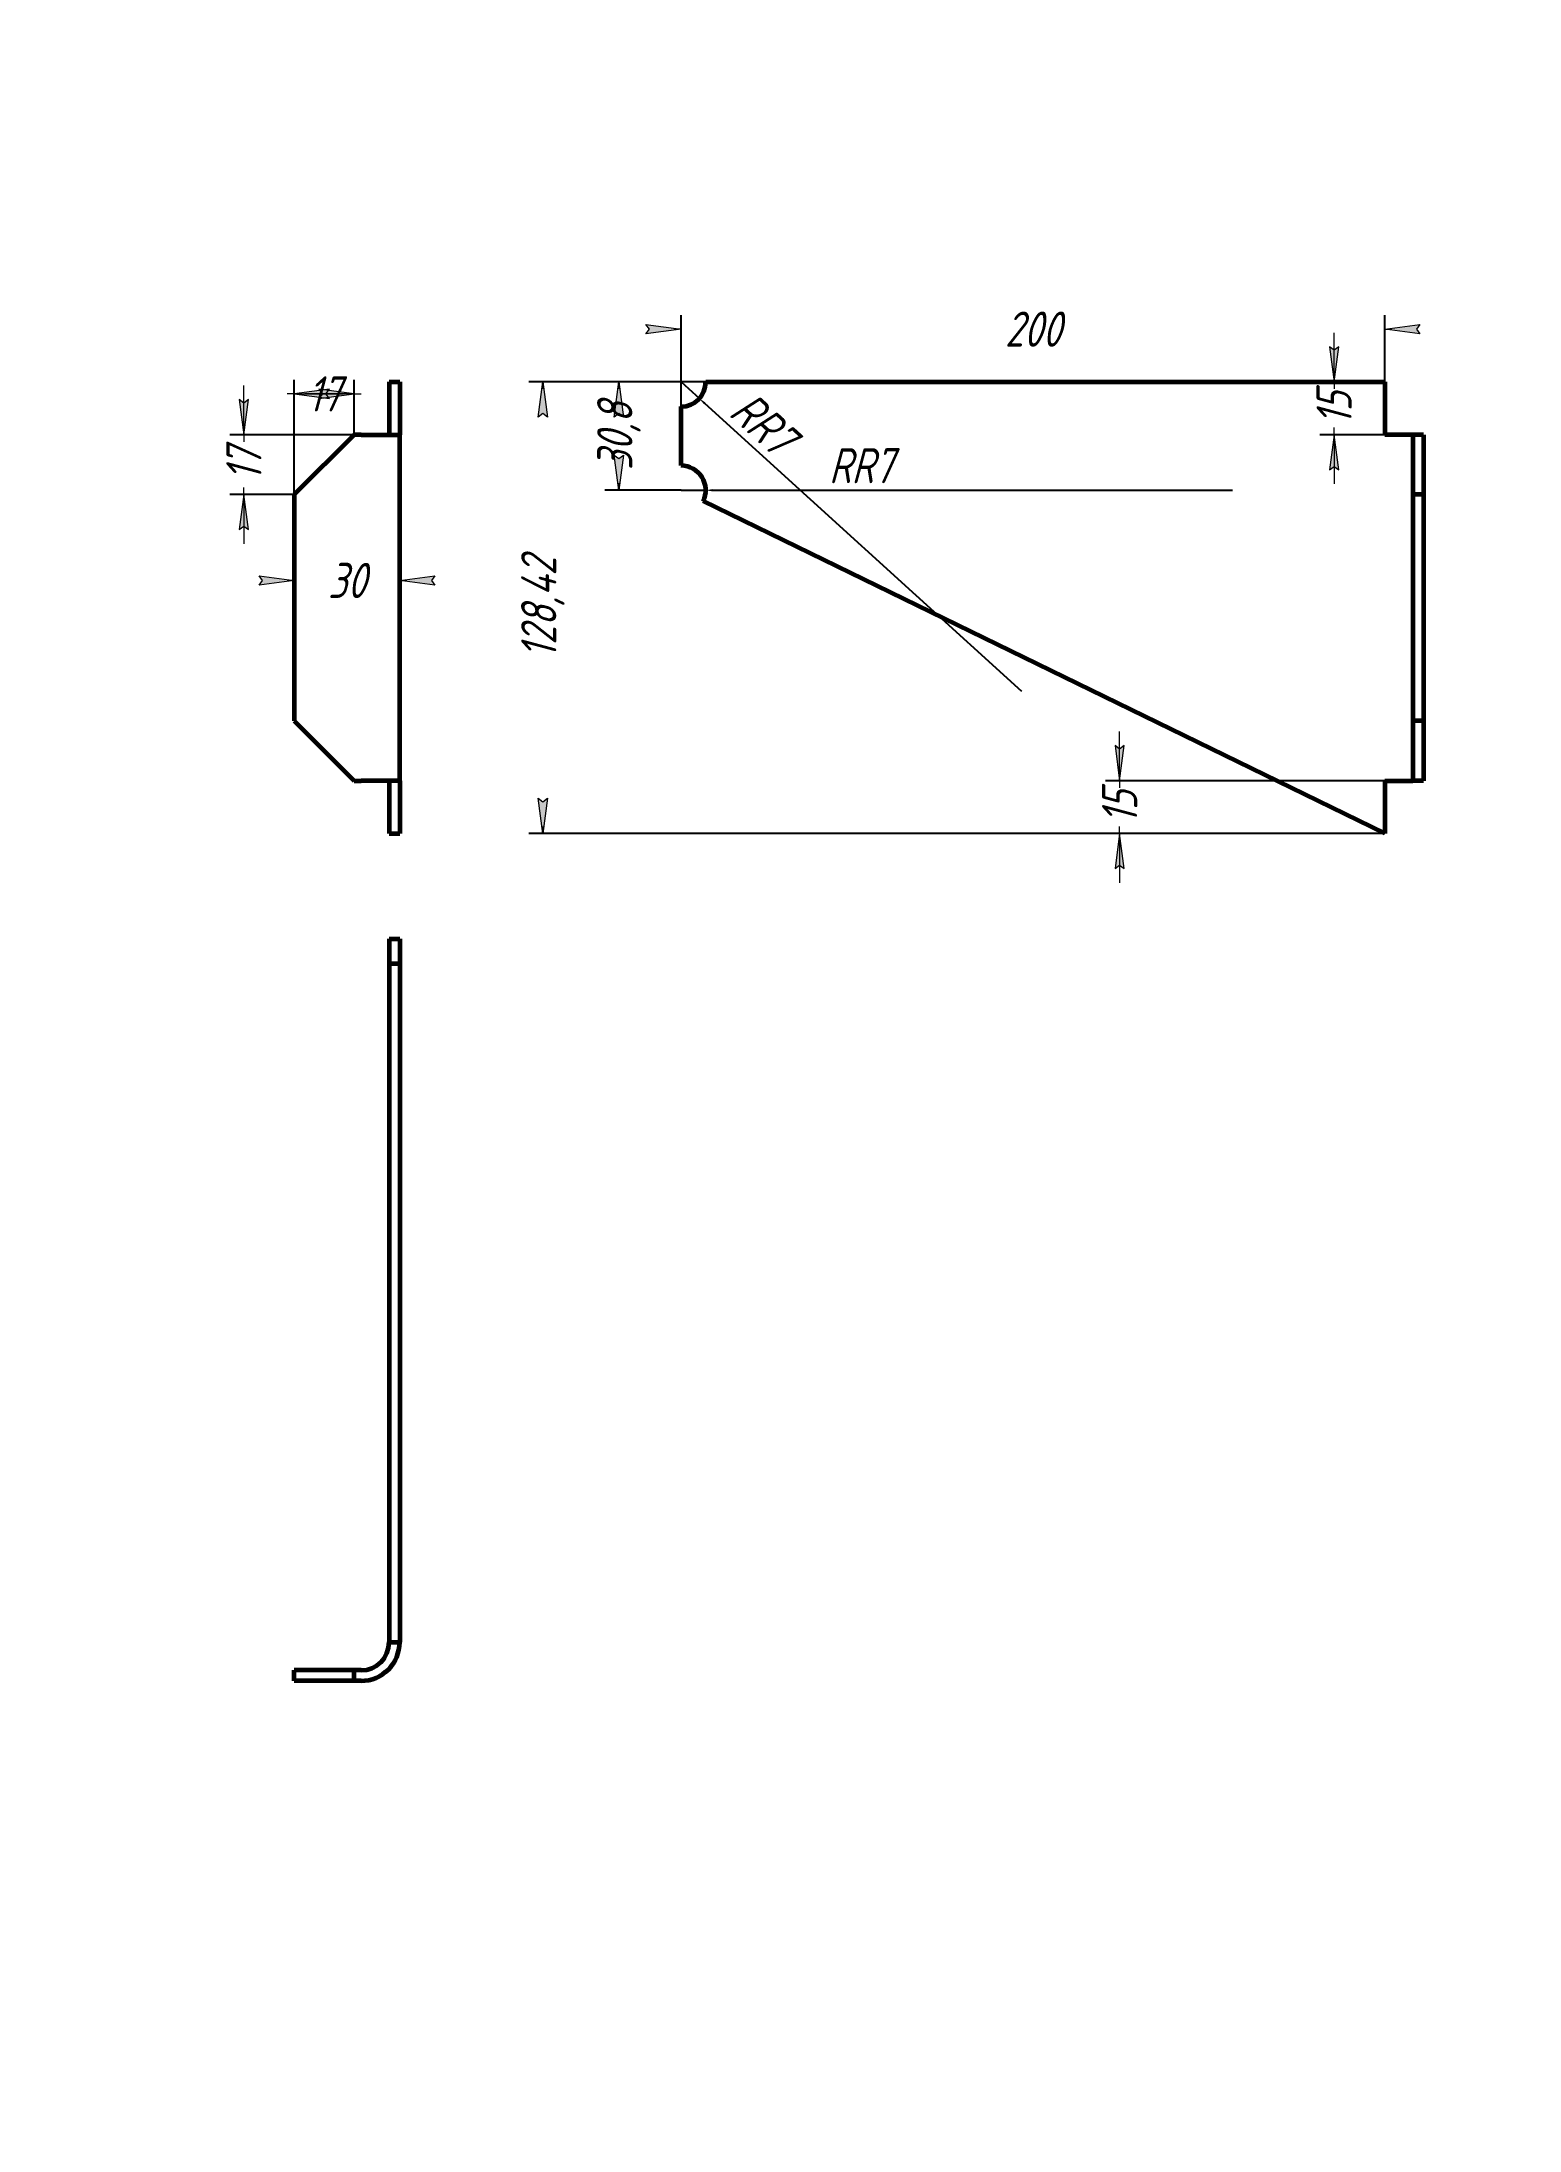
# Model space of a CAD drawing. Header units: millimetres. Extents: x 0 to 3780, y -362 to 428.
# Drawn here: x 2730 to 2940, y 0 to 297 of the extents above; entities that cross this region are included whole.
import ezdxf

# ---------------------------------------------------------------- set-up
doc = ezdxf.new("R2010")
doc.units = ezdxf.units.MM
doc.linetypes.add('K5LT_BASIC', pattern=[0])
doc.linetypes.add('K5LT_THIN', pattern=[0])
doc.layers.add('Системный слой', color=7, linetype='Continuous')
doc.layers.add('Системный слой (1)', color=7, linetype='Continuous', true_color=0x909090)
doc.styles.add('KDIMTEXTSTYLE', font='GOST_AU.SHX', dxfattribs={"width": 0.96, "oblique": 15, "height": 5})
doc.dimstyles.new('KDIMSTYLE (0.50)', dxfattribs={"dimtxt": 5, "dimasz": 1, "dimexe": 2, "dimexo": 0, "dimgap": 1, "dimtad": 1, "dimlfac": 2, "dimtxsty": 'KDIMTEXTSTYLE', "dimsah": 1, "dimcen": 0, "dimdle": 1, "dimadec": 0, "dimazin": 0, "dimtfac": 0.667, "dimtmove": 0, "dimatfit": 3, "dimfxl": 1, "dimtvp": 1, "dimtolj": 1, "dimtzin": 0, "dimarcsym": 0})

msp = doc.modelspace()

# ---------------------------------------------------------------- blocks, each defined once
blk = doc.blocks.new('KDIMARROW_02')
at = {"layer": 'Системный слой'}
blk.add_hatch(color=0, dxfattribs=at).paths.add_polyline_path([(4.5, -5.51091059616309e-16), (5, 0.6582624912261956), (0, 0), (5, -0.658262491226197)])
at = {"layer": 'Системный слой', "color": 0, "linetype": 'K5LT_THIN', "lineweight": 18}
for p, q in [((5, 0.6582624912261956), (0, 0)), ((0, 0), (5, -0.658262491226197)), ((0, 0), (7, -8.572527594031472e-16)), ((4.5, -5.51091059616309e-16), (5, 0.6582624912261956)), ((5, -0.658262491226197), (4.5, -5.51091059616309e-16))]:
    blk.add_line(p, q, dxfattribs=at)
at = {"layer": 'Системный слой (1)', "color": 0, "linetype": 'K5LT_THIN', "lineweight": 18}
blk.add_line((0, 0), (-1, 0), dxfattribs=at)
blk = doc.blocks.new('KDIMARROW_01')
at = {"layer": 'Системный слой'}
blk.add_hatch(color=0, dxfattribs=at).paths.add_polyline_path([(-5, -0.6582624912261956), (0, 0), (-5, 0.658262491226197), (-4.5, 5.51091059616309e-16)])
at = {"layer": 'Системный слой', "color": 0, "linetype": 'K5LT_THIN', "lineweight": 18}
for p, q in [((-4.5, 5.51091059616309e-16), (-5, 0.658262491226197)), ((-5, 0.658262491226197), (0, 0)), ((0, 0), (-5, -0.6582624912261956)), ((-5, -0.6582624912261956), (-4.5, 5.51091059616309e-16))]:
    blk.add_line(p, q, dxfattribs=at)
at = {"layer": 'Системный слой (1)', "color": 0, "linetype": 'K5LT_THIN', "lineweight": 18}
blk.add_line((0, 0), (-1, 0), dxfattribs=at)

# ---------------------------------------------------------------- dimensions: what is measured, and where the dimension line sits
at = {"layer": 'Системный слой (1)', "color": 7}
for base, p1, p2, location, override in [((2820.878294426113, 256.1348987460913), (2920.878294426113, 248.6222082880179), (2820.878294426113, 245.1222082880178), (2870.878294426113, 256.1348987460913), {"dimexo": 0, "dimpost": '\\H5.0;\\W0.965;\\Q15;<>', "dimblk1": 'KDIMARROW_01', "dimblk2": 'KDIMARROW_01', "dimse1": 0, "dimse2": 0, "dimclrt": 7, "dimtolj": 1}), ((2765.878294426112, 246.9251738858001), (2774.378294426112, 241.1222082880183), (2765.878294426112, 232.6222082880183), (2770.128294426112, 246.9251738858001), {"dimexo": 0, "dimpost": '\\H5.0;\\W0.965;\\Q15;<>', "dimblk1": 'KDIMARROW_02', "dimblk2": 'KDIMARROW_02', "dimse1": 0, "dimse2": 0, "dimclrt": 7, "dimtolj": 1}), ((2765.878294426112, 220.3927414023461), (2780.878294426112, 241.1222082880183), (2765.878294426112, 232.6222082880183), (2773.378294426112, 220.3927414023461), {"dimexo": 0, "dimpost": '\\H5.0;\\W0.965;\\Q15;<>', "dimblk1": 'KDIMARROW_01', "dimblk2": 'KDIMARROW_01', "dimse1": 0, "dimse2": 0, "dimclrt": 7, "dimtolj": 1})]:
    msp.add_linear_dim(base=base, p1=p1, p2=p2, location=location, dimstyle='KDIMSTYLE (0.50)', override=override, dxfattribs=at).render()
for base, p1, p2, location, override in [((2913.682972482774, 248.6222082880179), (2920.878294426113, 241.1222082880178), (2920.878294426113, 248.6222082880179), (2913.682972482774, 244.8722082880179), {"dimexo": 0, "dimpost": '\\H5.0;\\W0.965;\\Q15;<>', "dimblk1": 'KDIMARROW_02', "dimblk2": 'KDIMARROW_02', "dimse1": 0, "dimse2": 0, "dimclrt": 7, "dimtolj": 1}), ((2758.720349965883, 241.1222082880183), (2765.878294426112, 232.6222082880183), (2774.378294426112, 241.1222082880183), (2758.720349965883, 236.8722082880183), {"dimexo": 0, "dimpost": '\\H5.0;\\W0.965;\\Q15;<>', "dimblk1": 'KDIMARROW_02', "dimblk2": 'KDIMARROW_02', "dimse1": 0, "dimse2": 0, "dimclrt": 7, "dimtolj": 1}), ((2801.222161708119, 248.6222082880179), (2920.878294426113, 184.4124576996193), (2920.878294426113, 248.6222082880179), (2801.222161708119, 216.5173329938186), {"dimexo": 0, "dimpost": '\\H5.0;\\W0.965;\\Q15;<>', "dimblk1": 'KDIMARROW_01', "dimblk2": 'KDIMARROW_01', "dimse1": 0, "dimse2": 0, "dimclrt": 7, "dimtolj": 1}), ((2812.031729238366, 248.6222082880179), (2820.878294426113, 233.2216821547859), (2824.378294426113, 248.6222082880179), (2812.031729238366, 240.9219452214019), {"dimexo": 0, "dimpost": '\\H5.0;\\W0.965;\\Q15;<>', "dimblk1": 'KDIMARROW_01', "dimblk2": 'KDIMARROW_01', "dimse1": 0, "dimse2": 0, "dimclrt": 7, "dimtolj": 1}), ((2883.205685108892, 191.9124576996193), (2920.878294426113, 184.4124576996193), (2920.878294426113, 191.9124576996193), (2883.205685108892, 188.1624576996193), {"dimexo": 0, "dimpost": '\\H5.0;\\W0.965;\\Q15;<>', "dimblk1": 'KDIMARROW_02', "dimblk2": 'KDIMARROW_02', "dimse1": 0, "dimse2": 0, "dimclrt": 7, "dimtolj": 1})]:
    msp.add_linear_dim(base=base, p1=p1, p2=p2, angle=90, location=location, dimstyle='KDIMSTYLE (0.50)', override=override, dxfattribs=at).render()
for center, radius, location in [((2820.878294426113, 248.6222082880179), 3.499999999999491, (2830.188136937832, 240.1540888766521)), ((2820.878294426113, 233.2216821547859), 3.5, (2846.445052622023, 233.2216821547859))]:
    msp.add_radius_dim(center=center, radius=radius, location=location, dimstyle='KDIMSTYLE (0.50)', override={"dimpost": '\\H5.0;\\W0.965;\\Q15;R<>', "dimblk2": 'KDIMARROW_02', "dimclrt": 7, "dimtolj": 1}, dxfattribs=at).render()

# ---------------------------------------------------------------- linework, layer by layer
at = {"layer": 'Системный слой (1)', "color": 5, "linetype": 'K5LT_BASIC', "lineweight": 60, "true_color": 0x0000ff}
for p, q in [((2779.378294426112, 248.6222082880179), (2780.878294426112, 248.6222082880183)), ((2779.378294426112, 248.6222082880179), (2779.378294426112, 241.1222082880178)), ((2780.878294426112, 248.6222082880183), (2780.878294426112, 241.1222082880183)), ((2824.378294426113, 248.6222082880179), (2920.878294426113, 248.6222082880179)), ((2920.878294426113, 248.6222082880179), (2920.878294426113, 241.1222082880178)), ((2820.878294426113, 236.7216821547859), (2820.878294426113, 245.1222082880178)), ((2774.378294426112, 241.1222082880183), (2765.878294426112, 232.6222082880183)), ((2775.378294426112, 241.1222082880183), (2774.378294426112, 241.1222082880183)), ((2775.378294426112, 241.1222082880183), (2780.878294426112, 241.1222082880183)), ((2780.878294426112, 191.9124576996193), (2780.878294426112, 241.1222082880183)), ((2924.878294426113, 241.1222082880183), (2920.878294426113, 241.1222082880178)), ((2926.378294426112, 241.1222082880183), (2924.878294426113, 241.1222082880183)), ((2924.878294426113, 241.1222082880183), (2924.878294426113, 232.6222082880183)), ((2926.378294426112, 241.1222082880183), (2926.378294426112, 232.6222082880183)), ((2765.878294426112, 232.6222082880183), (2765.878294426112, 200.4124576996193)), ((2920.878294426113, 184.4124576996193), (2824.023627741587, 231.6864693569729)), ((2926.378294426112, 232.6222082880183), (2924.878294426113, 232.6222082880183)), ((2924.878294426113, 232.6222082880183), (2924.878294426113, 200.4124576996193)), ((2926.378294426112, 232.6222082880183), (2926.378294426112, 200.4124576996193)), ((2765.878294426112, 200.4124576996193), (2774.378294426112, 191.9124576996193)), ((2926.378294426112, 200.4124576996193), (2924.878294426113, 200.4124576996193)), ((2924.878294426113, 200.4124576996193), (2924.878294426113, 191.9124576996193)), ((2926.378294426112, 200.4124576996193), (2926.378294426112, 191.9124576996193)), ((2774.378294426112, 191.9124576996193), (2775.378294426112, 191.9124576996193)), ((2780.878294426112, 191.9124576996193), (2775.378294426112, 191.9124576996193)), ((2779.378294426112, 191.9124576996193), (2779.378294426112, 184.4124576996193)), ((2780.878294426112, 191.9124576996193), (2780.878294426112, 184.4124576996193)), ((2920.878294426113, 191.9124576996193), (2924.878294426113, 191.9124576996193)), ((2920.878294426113, 191.9124576996193), (2920.878294426113, 184.4124576996193)), ((2926.378294426112, 191.9124576996193), (2924.878294426113, 191.9124576996193)), ((2779.378294426112, 184.4124576996193), (2780.878294426112, 184.4124576996193)), ((2779.378294426112, 169.4124576996182), (2780.878294426112, 169.4124576996182)), ((2779.378294426112, 169.4124576996182), (2779.378294426112, 165.9124576996182)), ((2780.878294426112, 169.4124576996182), (2780.878294426112, 165.9124576996182)), ((2779.378294426112, 165.9124576996182), (2780.878294426112, 165.9124576996182)), ((2779.378294426112, 165.9124576996182), (2779.378294426112, 69.41245769961824)), ((2780.878294426112, 165.9124576996182), (2780.878294426112, 69.41245769961824)), ((2779.378294426112, 69.41245769961824), (2780.878294426112, 69.41245769961824)), ((2765.878294426112, 63.9124576996187), (2765.878294426112, 65.41245769961824)), ((2774.378294426112, 65.41245769961824), (2765.878294426112, 65.41245769961824)), ((2775.378294426112, 65.41245769961824), (2774.378294426112, 65.41245769961824)), ((2774.378294426112, 63.9124576996187), (2774.378294426112, 65.41245769961824)), ((2774.378294426112, 63.9124576996187), (2765.878294426112, 63.9124576996187)), ((2775.378294426112, 63.9124576996187), (2774.378294426112, 63.9124576996187))]:
    msp.add_line(p, q, dxfattribs=at)
for centre, radius, start, end in [((2820.878294426113, 248.6222082880179), 3.499999999999923, 270, 0), ((2820.878294426113, 233.2216821547859), 3.500000000000093, 333.9833555768281, 89.99999999999838), ((2775.378294426112, 69.41245769961824), 4.000000000000001, 270, 0), ((2775.378294426112, 69.41245769961824), 5.500000000000002, 270, 0)]:
    msp.add_arc(centre, radius, start, end, dxfattribs=at)

msp.set_redraw_order([(e.dxf.handle, doc.entitydb.next_handle()) for e in msp.query("TEXT MTEXT ATTDEF DIMENSION ARC_DIMENSION")])  # texts and dimensions are drawn at this point

doc.saveas('drawing.dxf')
